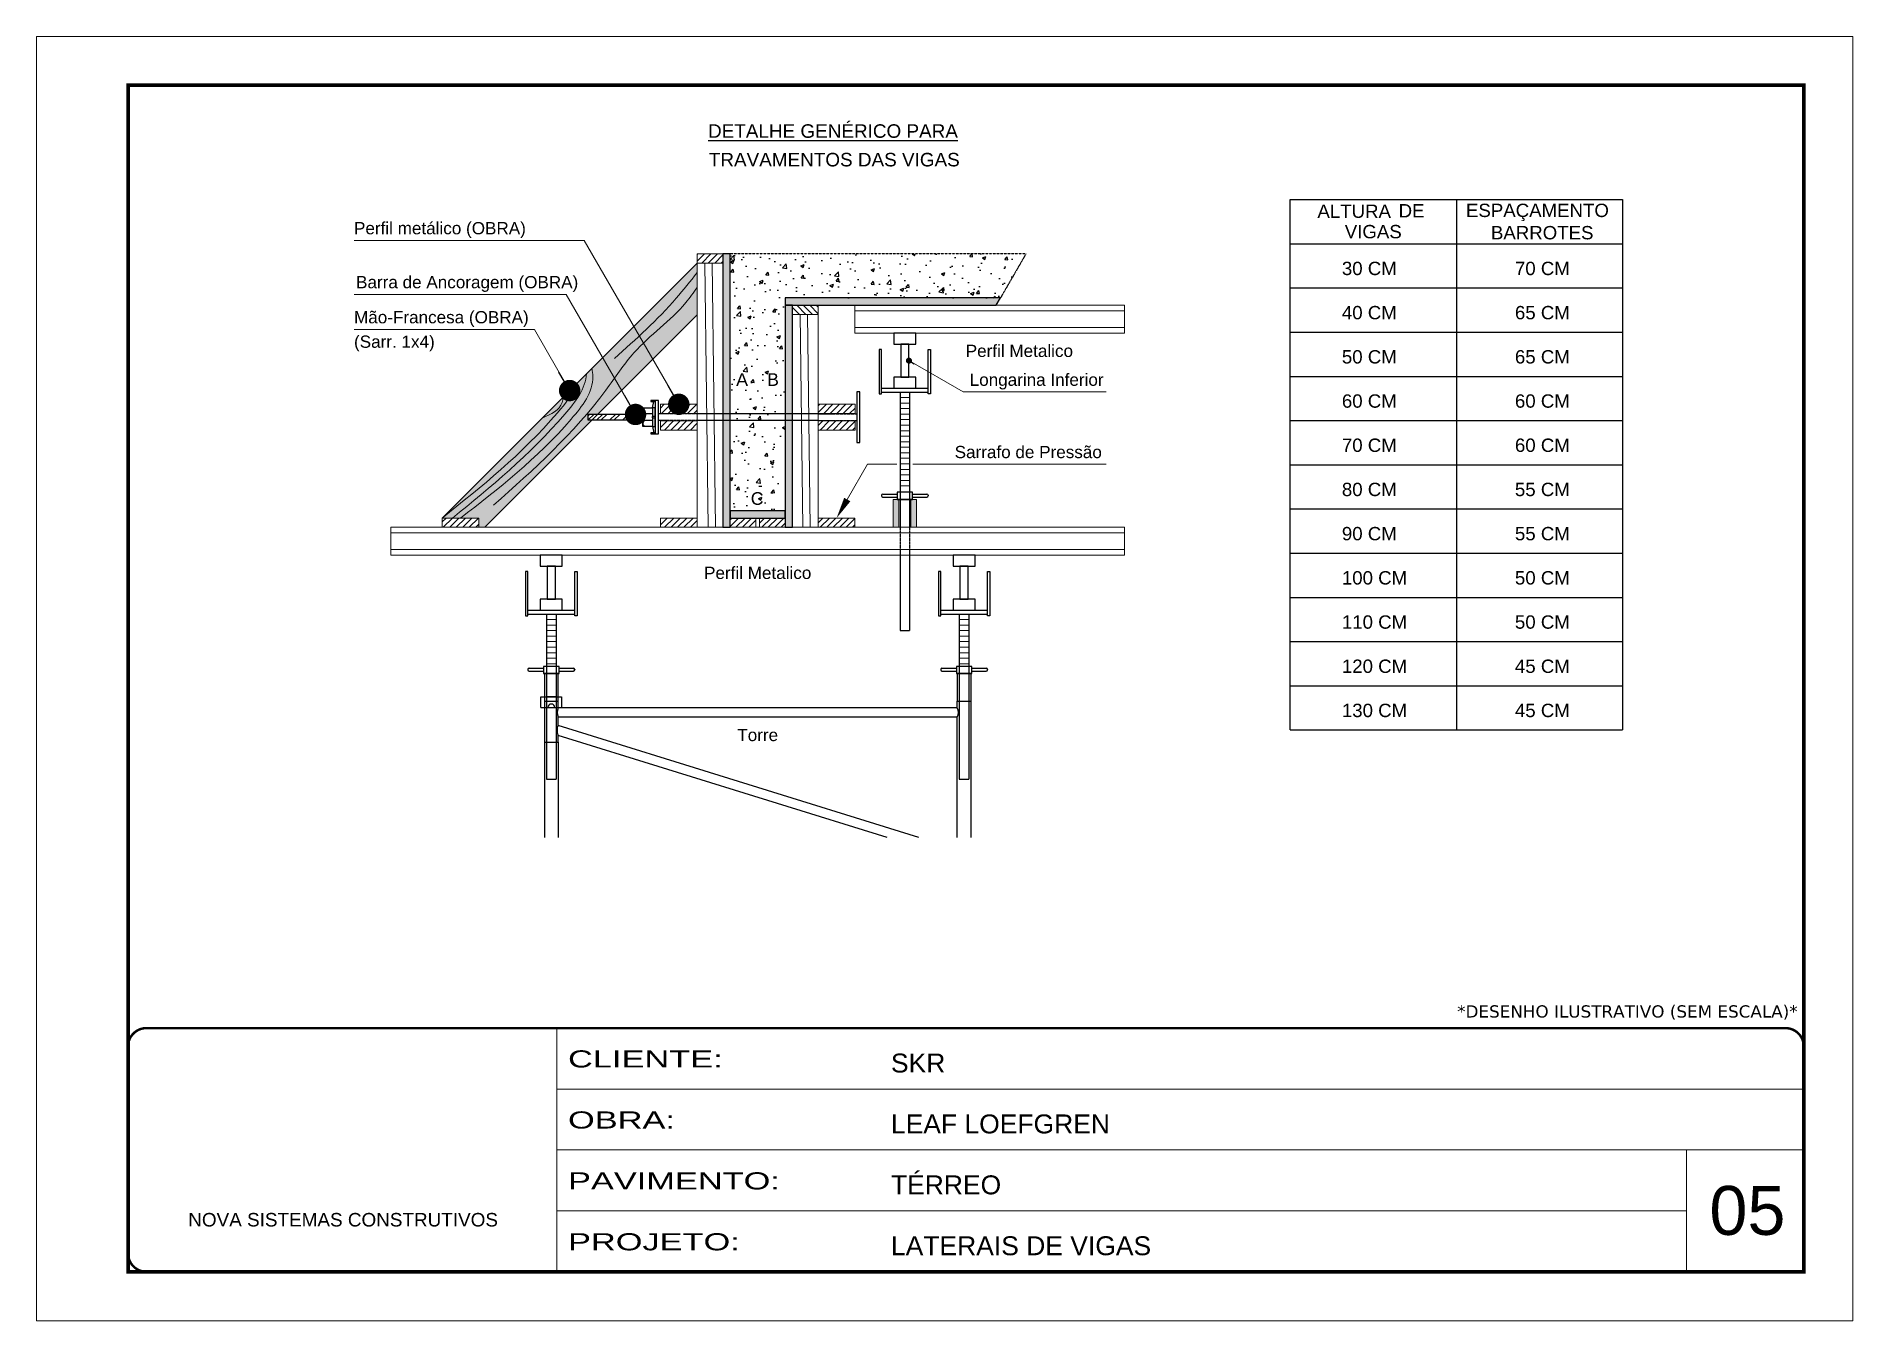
# Model space of a CAD drawing. Extents: x 3309 to 9563, y -2522 to 14608.
# Drawn here: x 3309 to 4794, y 12409 to 13459 of the extents above; entities that cross this region are included whole.
import ezdxf
from ezdxf.enums import TextEntityAlignment as Align

# ---------------------------------------------------------------- set-up
doc = ezdxf.new("R2010")
doc.units = 0
for name, pattern in [('CONTINUO', [0]), ('DASHED', [0.75, 0.5, -0.25]), ('HIDDEN', [0.375, 0.25, -0.125])]:
    doc.linetypes.add(name, pattern=pattern)
for name, color, linetype in [('BARRA DE ANCORAGEM', 251, 'Continuous'), ('COTA', 241, 'Continuous'), ('GARFOS', 7, 'Continuous')]:
    doc.layers.add(name, color=color, linetype=linetype)
for name, color, linetype, lineweight in [('CARIMBO', 255, 'Continuous', 9), ('Demarcação 1', 251, 'Continuous', 9), ('Escoras', 2, 'Continuous', 25), ('Folhas', 255, 'Continuous', 9), ('Forcador', 251, 'Continuous', 25), ('Hachura', 251, 'Continuous', 9), ('Madeira', 126, 'Continuous', 18), ('Perfil Metálico', 224, 'Continuous', 18), ('SARRAFO DE PRESSAO', 251, 'DASHED', 9)]:
    doc.layers.add(name, color=color, linetype=linetype, lineweight=lineweight)
doc.layers.add('Demarcação 2', color=7, linetype='Continuous', lineweight=9, true_color=0xe0e0e0)
doc.styles.add('ARIAL', font='arial.ttf')
doc.styles.get("Standard").update_dxf_attribs({"font": 'arial.ttf'})
doc.styles.add('stylellllll', font='verdana.ttf', dxfattribs={"height": 2})
doc.styles.add('Tecnologia', font='')
doc.styles.get('Tecnologia').set_extended_font_data('Forgotten Futurist')
doc.dimstyles.new('3x', dxfattribs={"dimtxt": 10, "dimasz": 5, "dimexe": 7, "dimexo": 5, "dimgap": 4, "dimtad": 1, "dimdec": 4, "dimlfac": 0.333333, "dimdsep": 46, "dimtxsty": 'Standard', "dimblk": 'DOT', "dimcen": 0.09, "dimclrd": 1, "dimclre": 1, "dimclrt": 2, "dimadec": 0, "dimazin": 2, "dimtfac": 1, "dimtdec": 4, "dimtmove": 0, "dimatfit": 3, "dimldrblk": 'DOT', "dimfxl": 1, "dimtolj": 1, "dimtzin": 0, "dimlwd": 9, "dimlwe": 9, "dimarcsym": 0})
pattern_1 = [(45, (-1431.375, 18998.8467), (-2.6516504, 2.6516504), [])]

msp = doc.modelspace()

# ---------------------------------------------------------------- texts
at = {"color": 0, "linetype": 'Continuous', "ltscale": 5, "style": 'ARIAL'}
for s, p in [('%%UDETALHE GENÉRICO PARA', (3960.69, 13376.33)), ('TRAVAMENTOS DAS VIGAS', (3961.76, 13352.94))]:
    msp.add_text(s, height=11.0592, dxfattribs=at).set_placement(p, align=Align.CENTER)
at = {"layer": 'CARIMBO', "style": 'ARIAL'}
for s, height, p in [('Perfil metálico (OBRA)', 10, (3569.11, 13297.44)), ('Barra de Ancoragem (OBRA)', 10, (3570.79, 13253.33)), ('Mão-Francesa (OBRA)', 10, (3569.11, 13224.66)), ('Longarina Inferior', 10, (4072.44, 13173.55)), ('Sarrafo de Pressão', 10, (4060.16, 13114.44)), ('05', 40, (4677.23, 12479.43))]:
    msp.add_text(s, height=height, dxfattribs=at).set_placement(p)
msp.add_text('(Sarr. 1x4)', height=10, dxfattribs=at).set_placement((3569.11, 13214.66), align=Align.TOP_LEFT)
for s, p in [('Perfil Metalico', (4113.09, 13202.14)), ('Perfil Metalico', (3899.15, 13020.64)), ('Torre', (3899.15, 12888.11))]:
    msp.add_text(s, height=10, dxfattribs=at).set_placement(p, align=Align.MIDDLE_CENTER)
at = {"layer": 'CARIMBO', "color": 0, "linetype": 'Continuous', "style": 'ARIAL'}
for s, p in [('A', (3886.36, 13178.68)), ('B', (3911.65, 13178.68)), ('C', (3898.69, 13081.43))]:
    msp.add_text(s, height=10.37, dxfattribs=at).set_placement(p, align=Align.MIDDLE_CENTER)
at = {"layer": 'CARIMBO', "style": 'stylellllll'}
msp.add_text('*DESENHO ILUSTRATIVO (SEM ESCALA)*', height=10, dxfattribs=at).set_placement((4749.37, 12657.1), align=Align.RIGHT)
at = {"layer": 'GARFOS', "color": 2, "ltscale": 1.5}
for s, height, p in [('ALTURA   ', 10.91, (4356.76, 13310.85)), ('DE', 10.91, (4423.16, 13311.24)), ('ESPAÇAMENTO', 10.9102, (4478.21, 13311.55)), ('VIGAS', 10.91, (4379.12, 13294.16)), ('BARROTES', 10.91, (4498.62, 13293.31)), ('30 CM', 10.91, (4376.76, 13264.08)), ('70 CM', 10.91, (4518.24, 13264.08)), ('40 CM', 10.91, (4376.76, 13227.95)), ('65 CM', 10.91, (4518.24, 13227.95)), ('50 CM', 10.91, (4376.76, 13191.81)), ('65 CM', 10.91, (4518.24, 13191.81)), ('60 CM', 10.91, (4376.76, 13155.67)), ('60 CM', 10.91, (4518.24, 13155.67)), ('70 CM', 10.91, (4376.76, 13119.54)), ('60 CM', 10.91, (4518.24, 13119.54)), ('80 CM', 10.91, (4376.76, 13083.4)), ('55 CM', 10.91, (4518.24, 13083.4)), ('90 CM', 10.91, (4376.76, 13047.27)), ('55 CM', 10.91, (4518.24, 13047.27)), ('100 CM', 10.91, (4376.76, 13011.13)), ('50 CM', 10.91, (4518.24, 13011.13)), ('110 CM', 10.91, (4376.76, 12974.99)), ('50 CM', 10.91, (4518.24, 12974.99)), ('120 CM', 10.91, (4376.76, 12938.86)), ('45 CM', 10.91, (4518.24, 12938.86)), ('130 CM', 10.91, (4376.76, 12902.72)), ('45 CM', 10.91, (4518.24, 12902.72))]:
    msp.add_text(s, height=height, dxfattribs=at).set_placement(p)

# ---------------------------------------------------------------- blocks, each defined once
blk = doc.blocks.new('9999999999')
at = {"color": 30, "linetype": 'CONTINUO'}
for p, q in [((98564.6, 34230.2), (98564.6, 34429.4)), ((98564.6, 34379.6), (99584, 34379.6)), ((98564.6, 34329.8), (99488, 34329.8)), ((99584, 34329.8), (99488, 34329.8)), ((99488, 34329.8), (99488, 34230.2)), ((98564.6, 34280), (99488, 34280))]:
    blk.add_line(p, q, dxfattribs=at)
at = {"color": 30, "linetype": 'CONTINUO', "const_width": 2}
blk.add_lwpolyline([(99584, 34230.2), (99584, 34414.4, 0.414214), (99569, 34429.4), (98229, 34429.4, 0.414214), (98214, 34414.4), (98214, 34245.2, 0.414214), (98229, 34230.2), (99584, 34230.2)], format="xyb", dxfattribs=at)
at = {"layer": 'Folhas'}
blk.add_lwpolyline([(98139, 34190.2), (99624, 34190.2), (99624, 35240.2), (98139, 35240.2)], close=True, dxfattribs=at)
at = {"layer": 'Folhas', "color": 30, "const_width": 3}
blk.add_lwpolyline([(98214, 34230.2), (99584, 34230.2), (99584, 35200.2), (98214, 35200.2)], close=True, dxfattribs=at)
at = {"color": 7, "linetype": 'Continuous', "ltscale": 5, "style": 'ARIAL'}
for s, height, p in [('SKR', 15.48, (98837.7, 34393.1)), ('LEAF LOEFGREN', 15.483, (98837.7, 34343.3)), ('TÉRREO', 15.48, (98837.7, 34293.5)), ('NOVA SISTEMAS CONSTRUTIVOS', 11.059, (98263.2, 34267.2)), ('LATERAIS DE VIGAS', 15.483, (98837.7, 34243.7))]:
    blk.add_text(s, height=height, dxfattribs=at).set_placement(p)
at = {"layer": 'Folhas', "color": 7, "style": 'Tecnologia', "width": 1.5}
for s, p in [('CLIENTE:', (98573.7, 34397.2)), ('OBRA:', (98573.7, 34347.3)), ('PAVIMENTO:', (98573.7, 34297.5)), ('PROJETO:', (98573.7, 34247.7))]:
    blk.add_text(s, height=14, dxfattribs=at).set_placement(p)
blk = doc.blocks.new('HT20CT')
at = {"layer": 'Forcador'}
for points in [[(-4, 16), (-4, 20), (4, 20), (4, 16)], [(-1.5, 4), (-1.5, 16), (1.5, 16), (1.5, 4)], [(-4, 0), (-4, 4), (4, 4), (4, 0)]]:
    blk.add_lwpolyline(points, close=True, dxfattribs=at)
blk = doc.blocks.new('_Dot')
at = {"color": 0, "linetype": 'ByBlock', "lineweight": -2}
blk.add_line((-0.5, 0), (-1, 0), dxfattribs=at)
at = {"color": 0, "linetype": 'ByBlock', "const_width": 0.5}
blk.add_lwpolyline([(-0.25, 0, 1), (0.25, 0, 1)], format="xyb", close=True, dxfattribs=at)

# ---------------------------------------------------------------- hatches: boundary and pattern name
at = {"layer": 'COTA', "linetype": 'DASHED', "ltscale": 0.3}
h = msp.add_hatch(dxfattribs=at)
h.set_pattern_fill('AR-CONC', color=256, scale=4, style=0)
h.set_pattern_definition([(50, (-44790.37, 5328.505), (28.690407, -2.510085), [3, -33]), (355, (-44790.37, 5328.505), (-5.550053, 30.087685), [2.4, -26.4]), (100.4514, (-44787.979, 5328.296), (23.140375, 27.577582), [2.549608, -28.045684]), (46.1842, (-44790.37, 5336.505), (42.689642, -6.62076), [4.5, -49.5]), (96.6356, (-44786.81, 5335.954), (37.386508, 38.964715), [3.82441, -42.06852]), (351.1842, (-44790.37, 5336.505), (37.386478, 38.964744), [3.6, -39.6]), (21, (-44786.37, 5334.505), (23.876282, -16.104756), [3, -33]), (326, (-44786.37, 5334.505), (9.732613, 29.006002), [2.4, -26.4]), (71.4514, (-44784.38, 5333.163), (33.608905, 12.90122), [2.549608, -28.045684]), (37.5, (-44790.369, 5328.505), (0.4863942, 13.3157542), [0, -26.08, 0, -26.8, 0, -26.5]), (7.5, (-44790.37, 5328.505), (10.5227815, 15.7764685), [0, -15.28, 0, -25.48, 0, -10.1]), (327.5, (-44799.289, 5328.505), (21.3528974, -0.9021949), [0, -10, 0, -31.2, 0, -41.4]), (317.5, (-44803.29, 5328.505), (23.327447, 4.004199), [0, -13, 0, -20.72, 0, -29.4])])
h.paths.add_polyline_path([(3876.65, 13281.43), (3876.65, 13071.43), (3921.65, 13071.43), (3921.65, 13245.43), (4097.64, 13245.43), (4118.43, 13281.43)])
h.paths.add_polyline_path([(3904.22, 13170.91), (3919.07, 13170.91), (3919.07, 13186.46), (3904.22, 13186.46)], flags=24)
h.paths.add_polyline_path([(3878.91, 13170.91), (3893.8, 13170.91), (3893.8, 13186.46), (3878.91, 13186.46)], flags=24)
h.paths.add_polyline_path([(3890.78, 13073.39), (3906.6, 13073.39), (3906.6, 13089.47), (3890.78, 13089.47)], flags=24)
at = {"layer": 'Demarcação 1'}
for points in [[(3876.65, 13281.43), (3870.65, 13281.43), (3870.65, 13057.93), (3876.65, 13057.93)], [(4097.64, 13245.43), (3921.65, 13245.43), (3921.65, 13239.43), (4094.18, 13239.43)], [(3927.65, 13239.43), (3921.65, 13239.43), (3921.65, 13057.93), (3927.65, 13057.93)], [(3921.65, 13071.43), (3876.65, 13071.43), (3876.65, 13065.43), (3921.65, 13065.43)]]:
    msp.add_hatch(color=256, dxfattribs=at).paths.add_polyline_path(points)
at = {"layer": 'Demarcação 2'}
msp.add_hatch(color=256, dxfattribs=at).paths.add_polyline_path([(3849.65, 13231.51), (3849.65, 13273.93), (3641.16, 13065.45), (3671.23, 13065.45), (3671.23, 13057.93), (3676.07, 13057.93), (3763.86, 13145.72), (3760.19, 13145.72), (3760.19, 13150.14), (3768.28, 13150.14)])
at = {"layer": 'Hachura'}
h = msp.add_hatch(dxfattribs=at)
h.set_pattern_fill('ANSI31', color=256, scale=30, style=0)
h.set_pattern_definition(pattern_1)
h.paths.add_polyline_path([(3849.65, 13281.43), (3870.65, 13281.43), (3870.65, 13273.93), (3849.65, 13273.93)])
h = msp.add_hatch(dxfattribs=at)
h.set_pattern_fill('ANSI31', color=256, scale=30, style=0)
h.set_pattern_definition([(135, (11410.536, 17554.5418), (2.6516504, 2.6516504), [])])
h.paths.add_polyline_path([(3927.65, 13239.43), (3948.65, 13239.43), (3948.65, 13231.93), (3927.65, 13231.93)])
h = msp.add_hatch(dxfattribs=at)
h.set_pattern_fill('ANSI31', color=256, scale=30, style=0)
h.set_pattern_definition(pattern_1)
h.paths.add_polyline_path([(3849.65, 13150.94), (3849.65, 13158.46), (3819.58, 13158.46), (3819.58, 13150.94)])
h = msp.add_hatch(dxfattribs=at)
h.set_pattern_fill('ANSI31', color=256, scale=30, style=0)
h.set_pattern_definition(pattern_1)
h.paths.add_polyline_path([(3978.71, 13150.94), (3978.71, 13158.46), (3948.65, 13158.46), (3948.65, 13150.94)])
h = msp.add_hatch(dxfattribs=at)
h.set_pattern_fill('ANSI32', color=256, scale=20, angle=90, style=0)
h.set_pattern_definition([(45, (12416.718, 4173.6026), (5.303301, -5.303301), []), (45, (12416.718, 4177.138), (5.303301, -5.303301), [])])
h.paths.add_polyline_path([(3760.19, 13145.72), (3760.19, 13150.14), (3805.19, 13150.14), (3805.19, 13145.72)])
h = msp.add_hatch(dxfattribs=at)
h.set_pattern_fill('ANSI31', color=256, scale=30, style=0)
h.set_pattern_definition(pattern_1)
h.paths.add_polyline_path([(3819.58, 13137.41), (3849.65, 13137.41), (3849.65, 13144.93), (3819.58, 13144.93)])
h = msp.add_hatch(dxfattribs=at)
h.set_pattern_fill('ANSI31', color=256, scale=30, style=0)
h.set_pattern_definition(pattern_1)
h.paths.add_polyline_path([(3948.65, 13137.41), (3978.71, 13137.41), (3978.71, 13144.93), (3948.65, 13144.93)])
h = msp.add_hatch(dxfattribs=at)
h.set_pattern_fill('ANSI31', color=256, scale=30, style=0)
h.set_pattern_definition([(45, (-1609.7906, 18905.84), (-2.6516504, 2.6516504), [])])
h.paths.add_polyline_path([(3671.23, 13057.93), (3671.23, 13065.45), (3641.16, 13065.45), (3641.16, 13057.93)])
h = msp.add_hatch(dxfattribs=at)
h.set_pattern_fill('ANSI31', color=256, scale=30, style=0)
h.set_pattern_definition(pattern_1)
h.paths.add_polyline_path([(3819.65, 13057.93), (3849.65, 13057.93), (3849.65, 13065.43), (3819.65, 13065.43)])
h = msp.add_hatch(dxfattribs=at)
h.set_pattern_fill('ANSI31', color=256, scale=30, style=0)
h.set_pattern_definition(pattern_1)
h.paths.add_polyline_path([(3876.65, 13065.43), (3897.65, 13065.43), (3897.65, 13057.93), (3876.65, 13057.93)])
h = msp.add_hatch(dxfattribs=at)
h.set_pattern_fill('ANSI31', color=256, scale=30, style=0)
h.set_pattern_definition(pattern_1)
h.paths.add_polyline_path([(3921.65, 13057.93), (3921.65, 13065.43), (3900.65, 13065.43), (3900.65, 13057.93)])
h = msp.add_hatch(dxfattribs=at)
h.set_pattern_fill('ANSI31', color=256, scale=30, style=0)
h.set_pattern_definition(pattern_1)
h.paths.add_polyline_path([(3978.65, 13065.43), (3948.65, 13065.43), (3948.65, 13057.93), (3978.65, 13057.93)])
at = {"layer": 'Perfil Metálico'}
for points in [[(4010.01, 13057.93), (4014.51, 13057.93), (4014.51, 13080.73), (4010.01, 13080.73)], [(4024.38, 13057.93), (4028.88, 13057.93), (4028.88, 13080.73), (4024.38, 13080.73)]]:
    msp.add_hatch(color=256, dxfattribs=at).paths.add_polyline_path(points)

# ---------------------------------------------------------------- linework, layer by layer
for points in [[(3876.65, 13281.43), (3870.65, 13281.43), (3870.65, 13057.93), (3876.65, 13057.93)], [(4097.64, 13245.43), (3921.65, 13245.43), (3921.65, 13239.43), (4094.18, 13239.43)], [(3927.65, 13239.43), (3921.65, 13239.43), (3921.65, 13057.93), (3927.65, 13057.93)], [(3921.65, 13071.43), (3876.65, 13071.43), (3876.65, 13065.43), (3921.65, 13065.43)]]:
    msp.add_lwpolyline(points, close=True)
at = {"layer": 'BARRA DE ANCORAGEM'}
for p, q in [((3813.07, 13155.44), (3814.24, 13160.75)), ((3815.4, 13161.63), (3815.4, 13134.23)), ((3948.64, 13150.6), (3849.65, 13150.6)), ((3948.64, 13145.27), (3849.65, 13145.27)), ((3813.07, 13140.42), (3814.24, 13135.12))]:
    msp.add_line(p, q, dxfattribs=at)
at = {"layer": 'BARRA DE ANCORAGEM', "linetype": 'HIDDEN'}
for p, q in [((3849.65, 13150.6), (3818.08, 13150.6)), ((3849.65, 13145.27), (3818.08, 13145.27)), ((3948.64, 13150.6), (3980.21, 13150.6)), ((3948.64, 13145.27), (3980.21, 13145.27))]:
    msp.add_line(p, q, dxfattribs=at)
at = {"layer": 'BARRA DE ANCORAGEM', "flags": 128}
for points in [[(3815.4, 13161.63), (3811.84, 13161.63), (3811.84, 13160.75), (3815.4, 13160.75)], [(3818.08, 13134.23), (3818.08, 13161.63), (3815.4, 13161.63), (3815.4, 13134.23)], [(3982.61, 13127.13), (3982.61, 13168.73), (3980.21, 13168.73), (3980.21, 13127.13)], [(3805.19, 13150.14), (3760.19, 13150.14), (3760.19, 13145.72), (3805.19, 13145.72)], [(3815.4, 13155.44), (3813.07, 13155.44), (3813.07, 13140.42), (3815.4, 13140.42)], [(3815.4, 13135.12), (3811.84, 13135.12), (3811.84, 13134.23), (3815.4, 13134.23)]]:
    msp.add_lwpolyline(points, close=True, dxfattribs=at)
for points in [[(3813.07, 13150.58), (3806.96, 13150.58, -0.729796), (3806.96, 13155.44, -0.729796)], [(3813.07, 13145.28), (3806.96, 13145.28, -0.6666667), (3806.96, 13150.58, -0.6666667)]]:
    msp.add_lwpolyline(points, format="xyb", dxfattribs=at)
for points in [[(3813.07, 13140.42), (3805.19, 13140.42), (3805.19, 13155.44), (3813.07, 13155.44)], [(3813.07, 13147.49), (3815.4, 13147.49), (3815.4, 13148.37), (3813.07, 13148.37), (3813.07, 13147.49), (3813.07, 13148.37)]]:
    msp.add_lwpolyline(points, dxfattribs=at)
at = {"layer": 'BARRA DE ANCORAGEM'}
msp.add_arc((3807.74, 13142.85), 2.55, 107.75636, 252.24364, dxfattribs=at)
at = {"layer": 'COTA', "linetype": 'DASHED', "ltscale": 0.3}
for q in [(3876.65, 13281.43), (4097.64, 13245.43)]:
    msp.add_line((4118.43, 13281.43), q, dxfattribs=at)
at = {"layer": 'Escoras'}
for p, q in [((4025.07, 13080.73), (4013.82, 13080.73)), ((3724.77, 12938.38), (3724.77, 12804.29)), ((3736.02, 12938.38), (3724.77, 12938.38)), ((3736.02, 12915.88), (3736.02, 12938.38)), ((4073.52, 12938.38), (4062.27, 12938.38)), ((4062.27, 12938.38), (4062.27, 12915.88)), ((4073.52, 12938.38), (4073.52, 12804.29)), ((3721.96, 12919.26), (3738.83, 12919.26)), ((3721.96, 12910.48), (3721.96, 12919.26)), ((3721.96, 12910.48), (3727.47, 12910.48)), ((3724.77, 12915.88), (3736.02, 12915.88)), ((3734.33, 12919.23), (3726.46, 12919.23)), ((3734.33, 12910.2), (3726.46, 12910.2)), ((3733.32, 12910.48), (3738.83, 12910.48)), ((3736.02, 12910.26), (3736.02, 12915.88)), ((4062.27, 12910.26), (3736.02, 12910.26)), ((3738.83, 12919.26), (3738.83, 12910.48)), ((4062.27, 12915.88), (4073.52, 12915.88)), ((4062.27, 12910.26), (4062.27, 12915.88)), ((4062.27, 12902.61), (3736.02, 12902.61)), ((3736.02, 12896.25), (3736.02, 12902.61)), ((4030.79, 12804.29), (3736.02, 12895.77)), ((4062.27, 12804.29), (4062.27, 12902.61)), ((3724.77, 12882.13), (3736.02, 12882.13)), ((4004.98, 12804.29), (3736.02, 12887.76)), ((3736.02, 12882.13), (3736.02, 12887.76)), ((3736.02, 12882.13), (3736.02, 12804.29))]:
    msp.add_line(p, q, dxfattribs=at)
for centre, radius, start, end in [((3730.4, 12910.48), 2.92, 0, 180), ((3743.59, 12906.43), 8.48, 153.19207, 206.80793), ((4054.7, 12906.43), 8.48, 333.19207, 26.80793), ((3745.43, 12892), 10.33, 155.71056, 204.28944)]:
    msp.add_arc(centre, radius, start, end, dxfattribs=at)
at = {"layer": 'Forcador', "linetype": 'Continuous'}
for p, q in [((4000.32, 13171.63), (4038.57, 13171.63)), ((4000.32, 13168.48), (4038.57, 13168.48)), ((4015.51, 13168.48), (4015.51, 13057.93)), ((4023.38, 13168.48), (4023.38, 13057.93)), ((4000.32, 13084.11), (4000.32, 13083.66)), ((4001.33, 13085.12), (4013.14, 13085.12)), ((4025.74, 13085.12), (4037.56, 13085.12)), ((4038.57, 13084.11), (4038.57, 13083.66)), ((4001.33, 13082.64), (4013.14, 13082.64)), ((4025.74, 13082.64), (4037.56, 13082.64)), ((4015.51, 13035.13), (4015.51, 12973.48)), ((4023.38, 13035.13), (4023.38, 12973.48)), ((3711.27, 12990.13), (3749.52, 12990.13)), ((3711.27, 12986.98), (3749.52, 12986.98)), ((3726.46, 12986.98), (3726.46, 12851.98)), ((3734.33, 12986.98), (3734.33, 12851.98)), ((4048.77, 12990.13), (4087.02, 12990.13)), ((4048.77, 12986.98), (4087.02, 12986.98)), ((4063.96, 12986.98), (4063.96, 12851.98)), ((4071.83, 12986.98), (4071.83, 12851.98)), ((4015.51, 12973.48), (4023.38, 12973.48)), ((3711.27, 12941.76), (3711.27, 12941.31)), ((3712.28, 12942.77), (3724.1, 12942.77)), ((3712.28, 12940.29), (3724.1, 12940.29)), ((3736.7, 12942.77), (3748.51, 12942.77)), ((3736.7, 12940.29), (3748.51, 12940.29)), ((3749.52, 12941.76), (3749.52, 12941.31)), ((4048.77, 12941.76), (4048.77, 12941.31)), ((4049.78, 12942.77), (4061.6, 12942.77)), ((4049.78, 12940.29), (4061.6, 12940.29)), ((4074.2, 12942.77), (4086.01, 12942.77)), ((4074.2, 12940.29), (4086.01, 12940.29)), ((4087.02, 12941.76), (4087.02, 12941.31)), ((3726.46, 12851.98), (3734.33, 12851.98)), ((4063.96, 12851.98), (4071.83, 12851.98))]:
    msp.add_line(p, q, dxfattribs=at)
at = {"layer": 'Forcador', "linetype": 'HIDDEN'}
for p, q in [((4015.51, 13057.93), (4015.51, 13035.13)), ((4023.38, 13057.93), (4023.38, 13035.13))]:
    msp.add_line(p, q, dxfattribs=at)
at = {"layer": 'Forcador', "linetype": 'Continuous'}
for points in [[(3998.41, 13203.13), (3998.41, 13167.13), (4000.32, 13167.13), (4000.32, 13203.13)], [(4040.48, 13203.13), (4040.48, 13167.13), (4038.57, 13167.13), (4038.57, 13203.13)], [(4013.14, 13086.58), (4013.14, 13080.73), (4025.74, 13080.73), (4025.74, 13086.58)], [(3709.36, 13021.63), (3709.36, 12985.63), (3711.27, 12985.63), (3711.27, 13021.63)], [(3751.43, 13021.63), (3751.43, 12985.63), (3749.52, 12985.63), (3749.52, 13021.63)], [(4046.86, 13021.63), (4046.86, 12985.63), (4048.77, 12985.63), (4048.77, 13021.63)], [(4088.93, 13021.63), (4088.93, 12985.63), (4087.02, 12985.63), (4087.02, 13021.63)], [(3724.1, 12944.23), (3724.1, 12938.38), (3736.7, 12938.38), (3736.7, 12944.23)], [(4061.6, 12944.23), (4061.6, 12938.38), (4074.2, 12938.38), (4074.2, 12944.23)]]:
    msp.add_lwpolyline(points, close=True, dxfattribs=at)
for centre, start, end in [((4001.33, 13084.11), 90, 180), ((4001.33, 13083.66), 180, 270), ((4037.56, 13084.11), 0, 90), ((4037.56, 13083.66), 270, 0), ((3712.28, 12941.76), 90, 180), ((3712.28, 12941.31), 180, 270), ((3748.51, 12941.76), 0, 90), ((3748.51, 12941.31), 270, 0), ((4049.78, 12941.76), 90, 180), ((4049.78, 12941.31), 180, 270), ((4086.01, 12941.76), 0, 90), ((4086.01, 12941.31), 270, 0)]:
    msp.add_arc(centre, 1.01, start, end, dxfattribs=at)
at = {"layer": 'GARFOS', "color": 2, "ltscale": 1.5}
for p, q in [((4334.57, 12892.19), (4334.57, 13325.82)), ((4334.57, 13325.82), (4606.11, 13325.82)), ((4470.34, 13325.82), (4470.34, 12892.19)), ((4606.11, 13325.82), (4606.11, 12892.19)), ((4334.57, 13289.68), (4606.11, 13289.68)), ((4334.57, 13289.68), (4606.11, 13289.68)), ((4334.57, 13253.55), (4606.11, 13253.55)), ((4334.57, 13217.41), (4606.11, 13217.41)), ((4334.57, 13181.27), (4606.11, 13181.27)), ((4334.57, 13145.14), (4606.11, 13145.14)), ((4334.57, 13109), (4606.11, 13109)), ((4334.57, 13072.87), (4606.11, 13072.87)), ((4334.57, 13036.73), (4606.11, 13036.73)), ((4334.57, 13000.59), (4606.11, 13000.59)), ((4334.57, 12964.46), (4606.11, 12964.46)), ((4334.57, 12928.32), (4606.11, 12928.32)), ((4334.57, 12892.19), (4606.11, 12892.19))]:
    msp.add_line(p, q, dxfattribs=at)
at = {"layer": 'Hachura'}
for p, q in [((3858.67, 13057.93), (3855.97, 13273.93)), ((3864.67, 13057.93), (3861.97, 13273.93)), ((3936.15, 13057.93), (3933.97, 13231.93)), ((3942.15, 13057.93), (3939.97, 13231.93)), ((4023.38, 13163.97), (4015.51, 13163.97)), ((4023.38, 13159.45), (4015.51, 13159.45)), ((4023.38, 13154.93), (4015.51, 13154.93)), ((4023.38, 13150.42), (4015.51, 13150.42)), ((4023.38, 13145.9), (4015.51, 13145.9)), ((4023.38, 13141.38), (4015.51, 13141.38)), ((4023.38, 13136.87), (4015.51, 13136.87)), ((4023.38, 13132.35), (4015.51, 13132.35)), ((4023.38, 13127.83), (4015.51, 13127.83)), ((4023.38, 13123.32), (4015.51, 13123.32)), ((4023.38, 13118.8), (4015.51, 13118.8)), ((4023.38, 13114.28), (4015.51, 13114.28)), ((4023.38, 13109.77), (4015.51, 13109.77)), ((4023.38, 13105.25), (4015.51, 13105.25)), ((4023.38, 13100.73), (4015.51, 13100.73)), ((4023.38, 13096.22), (4015.51, 13096.22)), ((4023.38, 13091.7), (4015.51, 13091.7)), ((3734.33, 12982.47), (3726.46, 12982.47)), ((4071.83, 12982.47), (4063.96, 12982.47)), ((3734.33, 12977.95), (3726.46, 12977.95)), ((3734.33, 12973.43), (3726.46, 12973.43)), ((3734.33, 12968.92), (3726.46, 12968.92)), ((3734.33, 12964.4), (3726.46, 12964.4)), ((4071.83, 12977.95), (4063.96, 12977.95)), ((4071.83, 12973.43), (4063.96, 12973.43)), ((4071.83, 12968.92), (4063.96, 12968.92)), ((4071.83, 12964.4), (4063.96, 12964.4)), ((3734.33, 12959.88), (3726.46, 12959.88)), ((3734.33, 12955.37), (3726.46, 12955.37)), ((3734.33, 12950.85), (3726.46, 12950.85)), ((4071.83, 12959.88), (4063.96, 12959.88)), ((4071.83, 12955.37), (4063.96, 12955.37)), ((4071.83, 12950.85), (4063.96, 12950.85)), ((3734.33, 12946.33), (3726.46, 12946.33)), ((4071.83, 12946.33), (4063.96, 12946.33))]:
    msp.add_line(p, q, dxfattribs=at)
at = {"layer": 'Hachura', "color": 1}
for p, q in [((3972.4, 13080.59), (3989.05, 13109.44)), ((3989.05, 13109.44), (4013.01, 13109.44)), ((4025.88, 13109.44), (4183.99, 13109.44))]:
    msp.add_line(p, q, dxfattribs=at)
at = {"layer": 'Hachura'}
for points in [[(3849.65, 13266.14), (3832.6, 13245.17), (3782.02, 13195.91)], [(3683.13, 13075.94), (3775.02, 13170.07), (3797.97, 13200.55), (3840.34, 13241.59), (3849.65, 13254.05)], [(3656.2, 13065.45), (3746.69, 13146.36), (3764.35, 13181.19), (3763.61, 13187.89)], [(3722.91, 13147.19), (3739.25, 13159.84), (3740.02, 13164.3)]]:
    msp.add_spline(points, degree=3, dxfattribs=at)
for points, knots in [([(3641.16, 13065.45), (3673.39, 13091.18), (3712.62, 13122.5), (3748.31, 13167.07), (3751.33, 13175.62)], [0, 0, 0, 0, 127.741989, 155.4442459, 155.4442459, 155.4442459, 155.4442459]), ([(3649.51, 13065.45), (3680.86, 13090.93), (3721.52, 13123.97), (3758.6, 13171.34), (3759.09, 13183.38)], [0, 0, 0, 0, 125.1825812, 162.3251979, 162.3251979, 162.3251979, 162.3251979])]:
    msp.add_open_spline(points, degree=3, knots=knots, dxfattribs=at)
at = {"layer": 'Hachura', "color": 1}
msp.add_solid([(3974.92, 13079.13), (3963.65, 13065.43), (3969.87, 13082.05)], dxfattribs=at)
at = {"layer": 'Madeira'}
for p, q in [((3849.65, 13273.93), (3641.16, 13065.45)), ((3849.65, 13273.93), (3849.65, 13065.43)), ((3849.65, 13231.51), (3676.07, 13057.93)), ((3948.65, 13065.43), (3948.65, 13231.93))]:
    msp.add_line(p, q, dxfattribs=at)
for points in [[(3849.65, 13273.93), (3870.65, 13273.93), (3870.65, 13281.43), (3849.65, 13281.43)], [(3948.65, 13231.93), (3927.65, 13231.93), (3927.65, 13239.43), (3948.65, 13239.43)], [(3819.58, 13158.46), (3849.65, 13158.46), (3849.65, 13150.94), (3819.58, 13150.94)], [(3948.65, 13158.46), (3978.71, 13158.46), (3978.71, 13150.94), (3948.65, 13150.94)], [(3819.58, 13137.41), (3849.65, 13137.41), (3849.65, 13144.93), (3819.58, 13144.93)], [(3948.65, 13137.41), (3978.71, 13137.41), (3978.71, 13144.93), (3948.65, 13144.93)], [(3641.16, 13065.45), (3671.23, 13065.45), (3671.23, 13057.93), (3641.16, 13057.93)], [(3819.65, 13057.93), (3849.65, 13057.93), (3849.65, 13065.43), (3819.65, 13065.43)], [(3897.65, 13057.93), (3876.65, 13057.93), (3876.65, 13065.43), (3897.65, 13065.43)], [(3900.65, 13057.93), (3921.65, 13057.93), (3921.65, 13065.43), (3900.65, 13065.43)], [(3978.65, 13057.93), (3948.65, 13057.93), (3948.65, 13065.43), (3978.65, 13065.43)]]:
    msp.add_lwpolyline(points, close=True, dxfattribs=at)
at = {"layer": 'Perfil Metálico'}
for p, q in [((3978.65, 13234.93), (4199.15, 13234.93)), ((3978.65, 13221.13), (4199.15, 13221.13)), ((3599.15, 13053.43), (4199.15, 13053.43)), ((3599.15, 13039.63), (4199.15, 13039.63))]:
    msp.add_line(p, q, dxfattribs=at)
for points in [[(3978.65, 13216.63), (4199.15, 13216.63), (4199.15, 13239.43), (3978.65, 13239.43)], [(4014.51, 13057.93), (4010.01, 13057.93), (4010.01, 13080.73), (4014.51, 13080.73)], [(4024.38, 13057.93), (4028.88, 13057.93), (4028.88, 13080.73), (4024.38, 13080.73)], [(3599.15, 13035.13), (4199.15, 13035.13), (4199.15, 13057.93), (3599.15, 13057.93)]]:
    msp.add_lwpolyline(points, close=True, dxfattribs=at)

# ---------------------------------------------------------------- block references
at = {"layer": 'Forcador', "linetype": 'Continuous', "xscale": -2.25, "yscale": 2.25, "zscale": 2.25}
for p in [(4019.44, 13171.63), (4067.9, 12990.13)]:
    msp.add_blockref('HT20CT', p, dxfattribs=at)
at = {"layer": 'Forcador', "xscale": -2.25, "yscale": 2.25, "zscale": 2.25}
msp.add_blockref('HT20CT', (3730.4, 12990.13), dxfattribs=at)
at = {"layer": 'SARRAFO DE PRESSAO', "color": 6, "linetype": 'ByBlock'}
msp.add_blockref('9999999999', (-94829.61, -21780.92), dxfattribs=at)

msp.set_redraw_order([(e.dxf.handle, doc.entitydb.next_handle()) for e in msp.query("TEXT MTEXT ATTDEF DIMENSION ARC_DIMENSION")])  # texts and dimensions are drawn at this point

# ---------------------------------------------------------------- leaders
msp.add_leader([(4022.82, 13194.13), (4067.12, 13168.55), (4183.99, 13168.55)], dimstyle='3x', override={"dimgap": 4, "dimtad": 0})
at = {"layer": 'Hachura'}
for points, override in [([(3834.61, 13158.46), (3757.25, 13292.44), (3569.11, 13292.44)], {"dimasz": 17.5, "dimtad": 0}), ([(3799.26, 13150.14), (3742.57, 13248.33), (3569.11, 13248.33)], {"dimasz": 17.5, "dimtad": 0}), ([(3745.4, 13169.69), (3716.55, 13219.66), (3569.11, 13219.66)], {"dimasz": 17.5, "dimgap": 4, "dimtad": 0})]:
    msp.add_leader(points, dimstyle='3x', override=override, dxfattribs=at)

doc.saveas('drawing.dxf')
